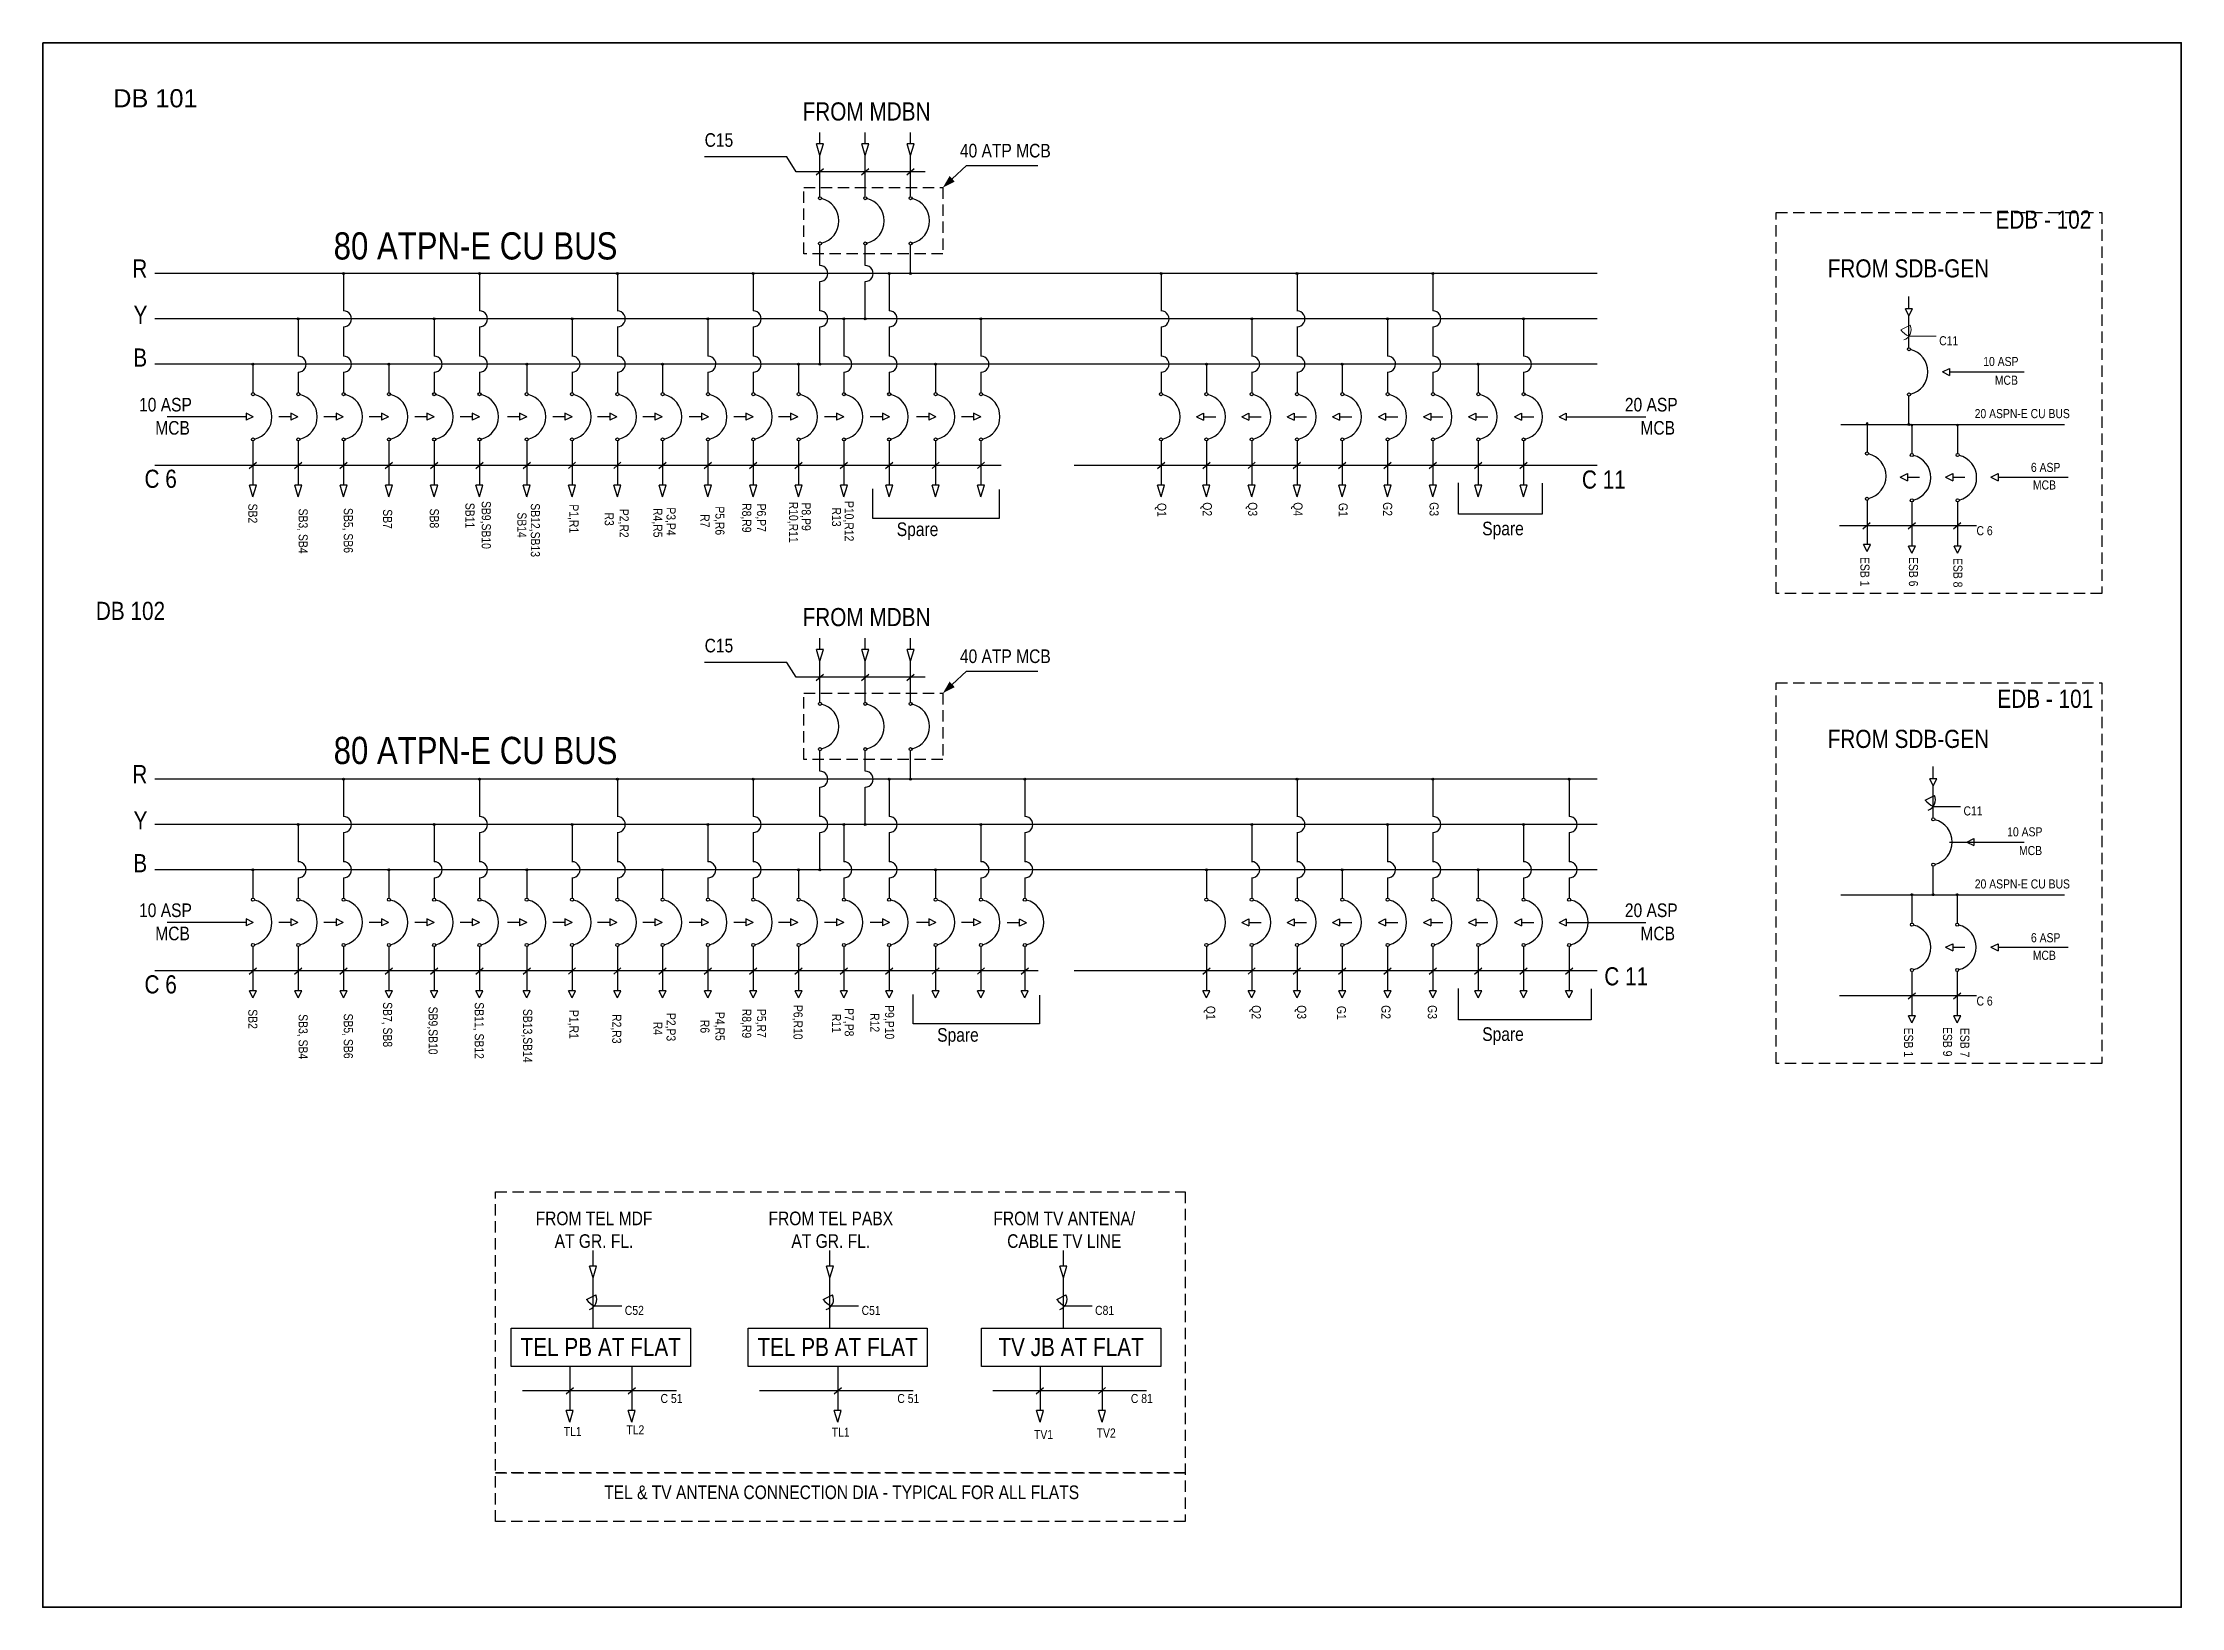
# Model space of a CAD drawing. Header units: inches. Extents: x 4603 to 5075, y 1470 to 1815.
import ezdxf

# ---------------------------------------------------------------- set-up
doc = ezdxf.new("R2010")
doc.units = ezdxf.units.IN
doc.header["$MEASUREMENT"] = 0
doc.linetypes.add('DASHED', pattern=[0.75, 0.5, -0.25])
for name, color, linetype, lineweight in [('DOOR', 2, 'Continuous', 15), ('ETEXT', 111, 'Continuous', 5), ('S. Wall', 101, 'Continuous', 25), ('WALL', 3, 'Continuous', 35)]:
    doc.layers.add(name, color=color, linetype=linetype, lineweight=lineweight)
doc.styles.add('ARIAL', font='arial.ttf')
doc.styles.add('arial narrow', font='ARIALN.TTF')

msp = doc.modelspace()

# ---------------------------------------------------------------- texts
at = {"layer": 'S. Wall', "color": 0}
for s, height, style, p in [('DB 101', 4, 'ARIAL', (4618.65, 1800.51)), ('FROM MDBN', 4, 'arial narrow', (4770.8, 1797.6)), ('C15', 3, 'arial narrow', (4749.19, 1791.8)), ('40 ATP MCB', 3, 'arial narrow', (4805.52, 1789.45)), ('80 ATPN-E CU BUS', 6, 'arial narrow', (4667.31, 1766.93)), ('R', 4, 'arial narrow', (4622.87, 1762.94)), ('Y', 4, 'arial narrow', (4623.15, 1752.72)), ('B', 4, 'arial narrow', (4623.09, 1743.29)), ('C11', 2, 'arial narrow', (5021.65, 1748)), ('10 ASP', 3, 'arial narrow', (4624.37, 1733.39)), ('20 ASP', 3, 'arial narrow', (4952.28, 1733.39)), ('MCB', 3, 'arial narrow', (4627.94, 1728.28)), ('MCB', 3, 'arial narrow', (4955.71, 1728.28)), ('C 6', 4, 'arial narrow', (4625.57, 1716.54)), ('C 11', 4, 'arial narrow', (4942.8, 1716.37)), ('Spare', 3, 'arial narrow', (4791.59, 1705.9)), ('Spare', 3, 'arial narrow', (4920.8, 1706.07)), ('DB 102', 4, 'arial narrow', (4614.83, 1687.39)), ('FROM MDBN', 4, 'arial narrow', (4770.8, 1686.02)), ('C15', 3, 'arial narrow', (4749.19, 1680.23)), ('40 ATP MCB', 3, 'arial narrow', (4805.52, 1677.88)), ('EDB - 101', 4, 'arial narrow', (5034.5, 1667.99)), ('80 ATPN-E CU BUS', 6, 'arial narrow', (4667.31, 1655.59)), ('FROM SDB-GEN', 4, 'arial narrow', (4997.04, 1659.14)), ('R', 4, 'arial narrow', (4622.87, 1651.36)), ('Y', 4, 'arial narrow', (4623.15, 1641.15)), ('C11', 2, 'arial narrow', (5027.02, 1644.25)), ('10 ASP', 2, 'arial narrow', (5036.66, 1639.63)), ('B', 4, 'arial narrow', (4623.09, 1631.71)), ('MCB', 2, 'arial narrow', (5039.27, 1635.5)), ('20 ASPN-E CU BUS', 2, 'arial narrow', (5029.5, 1628.13)), ('10 ASP', 3, 'arial narrow', (4624.37, 1621.82)), ('20 ASP', 3, 'arial narrow', (4952.28, 1621.82)), ('MCB', 3, 'arial narrow', (4627.94, 1616.7)), ('MCB', 3, 'arial narrow', (4955.71, 1616.7)), ('C 11', 4, 'arial narrow', (4947.74, 1606.75)), ('C 6', 4, 'arial narrow', (4625.57, 1604.97)), ('C 6', 2, 'arial narrow', (5029.89, 1602.29)), ('Spare', 3, 'arial narrow', (4800.51, 1594.32)), ('Spare', 3, 'arial narrow', (4920.8, 1594.49)), ('C52', 2, 'arial narrow', (4731.57, 1534.02)), ('C51', 2, 'arial narrow', (4783.83, 1534.02)), ('C81', 2, 'arial narrow', (4835.36, 1534.02)), ('C 51', 2, 'arial narrow', (4739.46, 1514.58)), ('C 51', 2, 'arial narrow', (4791.72, 1514.58)), ('C 81', 2, 'arial narrow', (4843.25, 1514.58)), ('TL1', 2, 'arial narrow', (4718.09, 1507.31)), ('TL2', 2, 'arial narrow', (4731.92, 1507.66)), ('TL1', 2, 'arial narrow', (4777.24, 1507.13)), ('TV1', 2, 'arial narrow', (4821.88, 1506.62)), ('TV2', 2, 'arial narrow', (4835.71, 1506.97))]:
    msp.add_text(s, height=height, dxfattribs=dict(at, style=style)).set_placement(p)
at = {"layer": 'S. Wall', "color": 0, "style": 'arial narrow'}
for s, rotation, p in [('SB9,SB10', 270, (4699.99, 1713.63)), ('R10,R11', 270, (4767.81, 1713.47)), ('P10,R12', 270, (4780.09, 1713.64)), ('Q2', 270, (4859.13, 1713.35)), ('Q3', 270, (4869.14, 1713.36)), ('Q4', 270, (4879.14, 1713.36)), ('G2', 270, (4898.92, 1713.37)), ('G3', 270, (4909.18, 1713.37)), (' SB2', 270, (4648.47, 1713.69)), ('SB3, SB4', 270, (4659.58, 1711.96)), ('SB5, SB6', 270, (4669.55, 1712.09)), (' SB7', 270, (4678.22, 1712.45)), ('SB8 ', 270, (4688.53, 1711.96)), ('SB11', 270, (4696.4, 1713.23)), ('SB14', 270, (4707.87, 1711.12)), ('SB12,SB13', 270, (4710.83, 1713.12)), ('P1,R1', 270, (4719.36, 1712.9)), ('R3', 270, (4727.14, 1711.1)), ('P2,R2', 270, (4730.42, 1711.91)), ('R4,R5', 270, (4737.88, 1712.08)), ('P3,P4', 270, (4740.78, 1712.24)), ('R7', 270, (4748.26, 1710.72)), ('P5,R6', 270, (4751.56, 1712.46)), ('R8,R9', 270, (4757.47, 1713.16)), ('P6,P7', 270, (4760.73, 1713.06)), ('P8,P9', 270, (4770.61, 1713.31)), ('R13', 270, (4777.29, 1712.2)), ('Q1', 270, (4849.08, 1713.2)), ('G1', 270, (4889.11, 1713.21)), ('6 ASP', 360, (5041.9, 1616.26)), ('MCB', 360, (5042.31, 1612.38)), (' SB2', 270, (4648.47, 1602.11)), ('SB3, SB4', 270, (4659.58, 1600.39)), ('SB5, SB6', 270, (4669.55, 1600.52)), (' SB7, SB8', 270, (4678.22, 1603.69)), ('SB9,SB10', 270, (4688.26, 1602.05)), ('SB11, SB12', 270, (4698.45, 1603.01)), ('SB13,SB14', 270, (4709.13, 1601.55)), ('P1,R1', 270, (4719.36, 1601.32)), ('R2,R3', 270, (4728.79, 1600.4)), ('P2,P3', 270, (4740.78, 1600.67)), ('P4,R5', 270, (4751.57, 1600.89)), ('R8,R9', 270, (4757.47, 1601.59)), ('P5,R7', 270, (4760.74, 1601.55)), ('P6,R10', 270, (4768.81, 1602.43)), ('R11', 270, (4777.29, 1600.47)), ('P7,P8', 270, (4780.09, 1601.73)), ('R12', 270, (4785.76, 1600.62)), ('P9,P10', 270, (4789.01, 1602.37)), ('Q1', 270, (4859.88, 1602.21)), ('Q2', 270, (4869.93, 1602.36)), ('Q3', 270, (4879.94, 1602.37)), ('G1', 270, (4888.73, 1602.22)), ('G2', 270, (4898.55, 1602.37)), ('G3', 270, (4908.8, 1602.38)), ('R4', 270, (4737.88, 1598.72)), ('R6', 270, (4748.25, 1599.14)), ('ESB 1', 270, (5013.89, 1597.41)), ('ESB 9', 270, (5022.49, 1597.56)), ('ESB 7', 270, (5026.3, 1597.35))]:
    msp.add_text(s, height=2, rotation=rotation, dxfattribs=at).set_placement(p)
at = {"layer": 'S. Wall', "color": 0, "attachment_point": 2, "style": 'arial narrow'}
for s, insert, char_height in [(' {\\H0.6667x;EDB - 102}', (5043.69, 1777.74), 6), ('FROM SDB-GEN', (5014.86, 1766.96), 4), ('10 ASP', (5035.26, 1745.42), 2), ('MCB', (5036.48, 1741.29), 2), ('20 ASPN-E CU BUS', (5039.98, 1733.92), 2), ('6 ASP', (5045.14, 1722.05), 2), ('MCB', (5044.88, 1718.17), 2), ('C 6', (5031.67, 1708.08), 2), ('FROM TEL MDF\\PAT GR. FL.', (4724.77, 1556.82), 3), ('FROM TEL PABX\\PAT GR. FL.', (4777.03, 1556.82), 3), ('FROM TV ANTENA/\\PCABLE TV LINE', (4828.56, 1556.82), 3), ('TEL PB AT FLAT', (4726.26, 1528.95), 4), ('TEL PB AT FLAT', (4778.53, 1528.95), 4), ('TV JB AT FLAT', (4830.06, 1528.95), 4), ('TEL & TV ANTENA CONNECTION DIA - TYPICAL FOR ALL FLATS', (4779.42, 1496.38), 3)]:
    msp.add_mtext(s, dxfattribs=dict(at, insert=insert, char_height=char_height))
at = {"layer": 'S. Wall', "color": 0, "char_height": 2, "attachment_point": 2, "rotation": 270, "style": 'arial narrow'}
for s, insert in [('ESB 1', (5006.26, 1698.03)), ('ESB 6', (5016.97, 1698.03)), ('ESB 8', (5026.77, 1697.81))]:
    msp.add_mtext(s, dxfattribs=dict(at, insert=insert))

# ---------------------------------------------------------------- blocks, each defined once
blk = doc.blocks.new('b')
at = {"layer": 'DOOR'}
blk.add_hatch(color=256, dxfattribs=at).paths.add_polyline_path([(-8777.37, -2400.87, 1), (-8777.8, -2400.87, 1)])
at = {"layer": 'Defpoints'}
for p, q in [((-8777.37, -2400.87), (-8771.31, -2400.87)), ((-8760.63, -2400.87), (-8750.86, -2400.87)), ((-8749.31, -2400.87), (-8750.86, -2400.09)), ((-8750.86, -2400.09), (-8750.86, -2401.64)), ((-8749.31, -2400.87), (-8750.86, -2401.64))]:
    blk.add_line(p, q, dxfattribs=at)
for centre in [(-8770.97, -2400.87), (-8760.97, -2400.87)]:
    blk.add_circle(centre, 0.341, dxfattribs=at)
blk.add_arc((-8765.97, -2401.74), 5.07, 13.7136, 166.2864, dxfattribs=at)
at = {"layer": 'DOOR'}
blk.add_circle((-8777.59, -2400.87), 0.211, dxfattribs=at)

# ---------------------------------------------------------------- hatches: boundary and pattern name
at = {"layer": 'S. Wall'}
for points in [[(4669.71, 1763.84, 1), (4669.28, 1763.84, 1)], [(4699.71, 1763.84, 1), (4699.28, 1763.84, 1)], [(4730.13, 1763.84, 1), (4729.71, 1763.84, 1)], [(4760.13, 1763.84, 1), (4759.71, 1763.84, 1)], [(4790.13, 1763.84, 1), (4789.71, 1763.84, 1)], [(4850.13, 1763.84, 1), (4849.71, 1763.84, 1)], [(4880.13, 1763.84, 1), (4879.71, 1763.84, 1)], [(4910.13, 1763.84, 1), (4909.71, 1763.84, 1)], [(4659.71, 1753.84, 1), (4659.28, 1753.84, 1)], [(4689.71, 1753.84, 1), (4689.28, 1753.84, 1)], [(4720.13, 1753.84, 1), (4719.71, 1753.84, 1)], [(4750.13, 1753.84, 1), (4749.71, 1753.84, 1)], [(4780.13, 1753.84, 1), (4779.71, 1753.84, 1)], [(4810.38, 1753.84, 1), (4809.96, 1753.84, 1)], [(4870.13, 1753.84, 1), (4869.71, 1753.84, 1)], [(4900.13, 1753.84, 1), (4899.71, 1753.84, 1)], [(4930.13, 1753.84, 1), (4929.71, 1753.84, 1)], [(4649.71, 1743.84, 1), (4649.28, 1743.84, 1)], [(4679.71, 1743.84, 1), (4679.28, 1743.84, 1)], [(4710.13, 1743.84, 1), (4709.71, 1743.84, 1)], [(4740.13, 1743.84, 1), (4739.71, 1743.84, 1)], [(4770.13, 1743.84, 1), (4769.71, 1743.84, 1)], [(4800.38, 1743.84, 1), (4799.96, 1743.84, 1)], [(4860.13, 1743.84, 1), (4859.71, 1743.84, 1)], [(4890.13, 1743.84, 1), (4889.71, 1743.84, 1)], [(4920.13, 1743.84, 1), (4919.71, 1743.84, 1)], [(5014.97, 1730.72, 1), (5014.97, 1730.3, 1)], [(4669.71, 1652.26, 1), (4669.28, 1652.26, 1)], [(4699.71, 1652.26, 1), (4699.28, 1652.26, 1)], [(4730.13, 1652.26, 1), (4729.71, 1652.26, 1)], [(4760.13, 1652.26, 1), (4759.71, 1652.26, 1)], [(4790.13, 1652.26, 1), (4789.71, 1652.26, 1)], [(4820.06, 1652.26, 1), (4819.64, 1652.26, 1)], [(4880.13, 1652.26, 1), (4879.71, 1652.26, 1)], [(4910.13, 1652.26, 1), (4909.71, 1652.26, 1)], [(4939.98, 1652.05, 1), (4939.98, 1652.48, 1)], [(4659.71, 1642.26, 1), (4659.28, 1642.26, 1)], [(4689.71, 1642.26, 1), (4689.28, 1642.26, 1)], [(4720.13, 1642.26, 1), (4719.71, 1642.26, 1)], [(4750.13, 1642.26, 1), (4749.71, 1642.26, 1)], [(4780.13, 1642.26, 1), (4779.71, 1642.26, 1)], [(4810.38, 1642.26, 1), (4809.96, 1642.26, 1)], [(4870.13, 1642.26, 1), (4869.71, 1642.26, 1)], [(4900.13, 1642.26, 1), (4899.71, 1642.26, 1)], [(4930.13, 1642.26, 1), (4929.71, 1642.26, 1)], [(4649.71, 1632.26, 1), (4649.28, 1632.26, 1)], [(4679.71, 1632.26, 1), (4679.28, 1632.26, 1)], [(4710.13, 1632.26, 1), (4709.71, 1632.26, 1)], [(4740.13, 1632.26, 1), (4739.71, 1632.26, 1)], [(4770.13, 1632.26, 1), (4769.71, 1632.26, 1)], [(4800.38, 1632.26, 1), (4799.96, 1632.26, 1)], [(4860.13, 1632.26, 1), (4859.71, 1632.26, 1)], [(4890.13, 1632.26, 1), (4889.71, 1632.26, 1)], [(4920.13, 1632.26, 1), (4919.71, 1632.26, 1)], [(5015.84, 1626.76, 1), (5015.42, 1626.76, 1)], [(5020.34, 1626.97, 1), (5020.34, 1626.55, 1)], [(5025.84, 1626.76, 1), (5025.42, 1626.76, 1)]]:
    msp.add_hatch(color=0, dxfattribs=at).paths.add_polyline_path(points)
h = msp.add_hatch(color=0, dxfattribs=at)
edge = h.paths.add_edge_path()
edge.add_ellipse((4794.63, 1763.84), major_axis=(0.149, 0.149), ratio=1, start_angle=-135, end_angle=45, ccw=False)
edge.add_ellipse((4794.63, 1763.84), major_axis=(0.149, 0.149), ratio=1, start_angle=45, end_angle=225, ccw=False)
h = msp.add_hatch(color=0, dxfattribs=at)
edge = h.paths.add_edge_path()
edge.add_ellipse((4784.63, 1753.84), major_axis=(0.149, 0.149), ratio=1, start_angle=-135, end_angle=45, ccw=False)
edge.add_ellipse((4784.63, 1753.84), major_axis=(0.149, 0.149), ratio=1, start_angle=45, end_angle=225, ccw=False)
h = msp.add_hatch(color=0, dxfattribs=at)
edge = h.paths.add_edge_path()
edge.add_ellipse((4774.63, 1743.84), major_axis=(0.149, 0.149), ratio=1, start_angle=-135, end_angle=45, ccw=False)
edge.add_ellipse((4774.63, 1743.84), major_axis=(0.149, 0.149), ratio=1, start_angle=45, end_angle=225, ccw=False)
h = msp.add_hatch(color=0, dxfattribs=at)
edge = h.paths.add_edge_path()
edge.add_ellipse((4794.63, 1652.26), major_axis=(0.149, 0.149), ratio=1, start_angle=-135, end_angle=45, ccw=False)
edge.add_ellipse((4794.63, 1652.26), major_axis=(0.149, 0.149), ratio=1, start_angle=45, end_angle=225, ccw=False)
h = msp.add_hatch(color=0, dxfattribs=at)
edge = h.paths.add_edge_path()
edge.add_ellipse((4784.63, 1642.26), major_axis=(0.149, 0.149), ratio=1, start_angle=-135, end_angle=45, ccw=False)
edge.add_ellipse((4784.63, 1642.26), major_axis=(0.149, 0.149), ratio=1, start_angle=45, end_angle=225, ccw=False)
h = msp.add_hatch(color=0, dxfattribs=at)
edge = h.paths.add_edge_path()
edge.add_ellipse((4774.63, 1632.26), major_axis=(0.149, 0.149), ratio=1, start_angle=-135, end_angle=45, ccw=False)
edge.add_ellipse((4774.63, 1632.26), major_axis=(0.149, 0.149), ratio=1, start_angle=45, end_angle=225, ccw=False)

# ---------------------------------------------------------------- linework, layer by layer
at = {"layer": 'ETEXT', "color": 0}
for p, q in [((5013.18, 1751.39), (5015.22, 1752.42)), ((5014.97, 1749.98), (5021, 1749.98))]:
    msp.add_line(p, q, dxfattribs=at)
for centre, radius, start, end in [((5017.72, 1755.33), 6.02, 220.8922, 242.8025), ((5013.1, 1751.4), 2.35, 288.7224, 25.5787)]:
    msp.add_arc(centre, radius, start, end, dxfattribs=at)
at = {"layer": 'S. Wall', "color": 0}
for p, q in [((4774.63, 1792.45), (4774.63, 1794.93)), ((4784.63, 1792.45), (4784.63, 1794.93)), ((4794.63, 1792.45), (4794.63, 1794.93)), ((4774.63, 1789.9), (4773.85, 1792.45)), ((4775.4, 1792.45), (4773.85, 1792.45)), ((4774.63, 1789.9), (4775.4, 1792.45)), ((4774.63, 1780.8), (4774.63, 1789.9)), ((4784.63, 1789.9), (4783.85, 1792.45)), ((4785.4, 1792.45), (4783.85, 1792.45)), ((4784.63, 1789.9), (4785.4, 1792.45)), ((4784.63, 1780.8), (4784.63, 1789.9)), ((4794.63, 1789.9), (4793.85, 1792.45)), ((4795.4, 1792.45), (4793.85, 1792.45)), ((4794.63, 1789.9), (4795.4, 1792.45)), ((4794.63, 1780.8), (4794.63, 1789.9)), ((4774.63, 1765.6), (4774.63, 1770.11)), ((4784.63, 1765.6), (4784.63, 1770.11)), ((4794.63, 1764.05), (4794.63, 1770.11)), ((4946.2, 1763.84), (4627.88, 1763.84)), ((4669.5, 1763.63), (4669.5, 1755.61)), ((4699.5, 1763.63), (4699.5, 1755.61)), ((4729.92, 1763.63), (4729.92, 1755.61)), ((4759.92, 1763.63), (4759.92, 1755.61)), ((4774.63, 1755.61), (4774.63, 1762.07)), ((4784.63, 1754.05), (4784.63, 1762.07)), ((4789.92, 1763.63), (4789.92, 1755.61)), ((4849.92, 1763.63), (4849.92, 1755.61)), ((4879.92, 1763.63), (4879.92, 1755.61)), ((4909.92, 1763.63), (4909.92, 1755.61)), ((5014.97, 1754.51), (5014.2, 1756.07)), ((5015.75, 1756.07), (5014.2, 1756.07)), ((5014.97, 1756.07), (5014.97, 1758.77)), ((5014.97, 1754.51), (5015.75, 1756.07)), ((4946.2, 1753.84), (4627.88, 1753.84)), ((4659.5, 1753.63), (4659.5, 1745.61)), ((4669.5, 1752.07), (4669.5, 1745.61)), ((4689.5, 1753.63), (4689.5, 1745.61)), ((4699.5, 1752.07), (4699.5, 1745.61)), ((4719.92, 1753.63), (4719.92, 1745.61)), ((4729.92, 1752.07), (4729.92, 1745.61)), ((4749.92, 1753.63), (4749.92, 1745.61)), ((4759.92, 1752.07), (4759.92, 1745.61)), ((4774.63, 1744.05), (4774.63, 1752.07)), ((4779.92, 1753.63), (4779.92, 1745.61)), ((4789.92, 1752.07), (4789.92, 1745.61)), ((4810.17, 1753.63), (4810.17, 1745.61)), ((4849.92, 1752.07), (4849.92, 1745.61)), ((4869.92, 1753.63), (4869.92, 1745.61)), ((4879.92, 1752.07), (4879.92, 1745.61)), ((4899.92, 1753.63), (4899.92, 1745.61)), ((4909.92, 1752.07), (4909.92, 1745.61)), ((4929.92, 1753.63), (4929.92, 1745.61)), ((5014.97, 1747.47), (5014.97, 1754.51)), ((4946.2, 1743.84), (4627.88, 1743.84)), ((4649.5, 1743.63), (4649.5, 1737.56)), ((4659.5, 1742.08), (4659.5, 1737.56)), ((4669.5, 1742.08), (4669.5, 1737.56)), ((4679.5, 1743.63), (4679.5, 1737.56)), ((4689.5, 1742.08), (4689.5, 1737.56)), ((4699.5, 1742.08), (4699.5, 1737.56)), ((4709.92, 1743.63), (4709.92, 1737.56)), ((4719.92, 1742.08), (4719.92, 1737.56)), ((4729.92, 1742.08), (4729.92, 1737.56)), ((4739.92, 1743.63), (4739.92, 1737.56)), ((4749.92, 1742.08), (4749.92, 1737.56)), ((4759.92, 1742.08), (4759.92, 1737.56)), ((4769.92, 1743.63), (4769.92, 1737.56)), ((4779.92, 1742.08), (4779.92, 1737.56)), ((4789.92, 1742.08), (4789.92, 1737.56)), ((4800.17, 1743.63), (4800.17, 1737.56)), ((4810.17, 1742.08), (4810.17, 1737.56)), ((4849.92, 1742.08), (4849.92, 1737.56)), ((4859.92, 1743.63), (4859.92, 1737.56)), ((4869.92, 1742.08), (4869.92, 1737.56)), ((4879.92, 1742.08), (4879.92, 1737.56)), ((4889.92, 1743.63), (4889.92, 1737.56)), ((4899.92, 1742.08), (4899.92, 1737.56)), ((4909.92, 1742.08), (4909.92, 1737.56)), ((4919.92, 1743.63), (4919.92, 1737.56)), ((4929.92, 1742.08), (4929.92, 1737.56)), ((5022.36, 1742.13), (5023.92, 1742.9)), ((5022.36, 1742.13), (5023.92, 1741.35)), ((5023.92, 1742.9), (5023.92, 1741.35)), ((5023.92, 1742.13), (5040.43, 1742.13)), ((4648.01, 1732.22), (4630.56, 1732.22)), ((4649.57, 1732.22), (4648.01, 1733)), ((4648.01, 1733), (4648.01, 1731.45)), ((4649.57, 1732.22), (4648.01, 1731.45)), ((4657.88, 1732.22), (4655.18, 1732.22)), ((4659.44, 1732.22), (4657.88, 1733)), ((4657.88, 1733), (4657.88, 1731.45)), ((4659.44, 1732.22), (4657.88, 1731.45)), ((4667.84, 1732.22), (4665.14, 1732.22)), ((4669.4, 1732.22), (4667.84, 1733)), ((4667.84, 1733), (4667.84, 1731.45)), ((4669.4, 1732.22), (4667.84, 1731.45)), ((4677.84, 1732.22), (4675.14, 1732.22)), ((4679.39, 1732.22), (4677.84, 1733)), ((4677.84, 1733), (4677.84, 1731.45)), ((4679.39, 1732.22), (4677.84, 1731.45)), ((4687.91, 1732.22), (4685.22, 1732.22)), ((4689.47, 1732.22), (4687.91, 1733)), ((4687.91, 1733), (4687.91, 1731.45)), ((4689.47, 1732.22), (4687.91, 1731.45)), ((4697.91, 1732.22), (4695.21, 1732.22)), ((4699.47, 1732.22), (4697.91, 1733)), ((4697.91, 1733), (4697.91, 1731.45)), ((4699.47, 1732.22), (4697.91, 1731.45)), ((4708.36, 1732.22), (4705.66, 1732.22)), ((4709.92, 1732.22), (4708.36, 1733)), ((4708.36, 1733), (4708.36, 1731.45)), ((4709.92, 1732.22), (4708.36, 1731.45)), ((4718.36, 1732.22), (4715.66, 1732.22)), ((4719.92, 1732.22), (4718.36, 1733)), ((4718.36, 1733), (4718.36, 1731.45)), ((4719.92, 1732.22), (4718.36, 1731.45)), ((4728.27, 1732.22), (4725.57, 1732.22)), ((4729.83, 1732.22), (4728.27, 1733)), ((4728.27, 1733), (4728.27, 1731.45)), ((4729.83, 1732.22), (4728.27, 1731.45)), ((4738.22, 1732.22), (4735.52, 1732.22)), ((4739.78, 1732.22), (4738.22, 1733)), ((4738.22, 1733), (4738.22, 1731.45)), ((4739.78, 1732.22), (4738.22, 1731.45)), ((4748.5, 1732.22), (4745.8, 1732.22)), ((4750.05, 1732.22), (4748.5, 1733)), ((4748.5, 1733), (4748.5, 1731.45)), ((4750.05, 1732.22), (4748.5, 1731.45)), ((4758.31, 1732.22), (4755.61, 1732.22)), ((4759.87, 1732.22), (4758.31, 1733)), ((4758.31, 1733), (4758.31, 1731.45)), ((4759.87, 1732.22), (4758.31, 1731.45)), ((4768.17, 1732.22), (4765.47, 1732.22)), ((4769.73, 1732.22), (4768.17, 1733)), ((4768.17, 1733), (4768.17, 1731.45)), ((4769.73, 1732.22), (4768.17, 1731.45)), ((4778.32, 1732.22), (4775.62, 1732.22)), ((4779.87, 1732.22), (4778.32, 1733)), ((4778.32, 1733), (4778.32, 1731.45)), ((4779.87, 1732.22), (4778.32, 1731.45)), ((4788.45, 1732.22), (4785.75, 1732.22)), ((4790, 1732.22), (4788.45, 1733)), ((4788.45, 1733), (4788.45, 1731.45)), ((4790, 1732.22), (4788.45, 1731.45)), ((4798.63, 1732.22), (4795.93, 1732.22)), ((4800.19, 1732.22), (4798.63, 1733)), ((4798.63, 1733), (4798.63, 1731.45)), ((4800.19, 1732.22), (4798.63, 1731.45)), ((4808.56, 1732.22), (4805.86, 1732.22)), ((4810.12, 1732.22), (4808.56, 1733)), ((4808.56, 1733), (4808.56, 1731.45)), ((4810.12, 1732.22), (4808.56, 1731.45)), ((4857.75, 1732.22), (4859.31, 1733)), ((4857.75, 1732.22), (4859.31, 1731.45)), ((4859.31, 1733), (4859.31, 1731.45)), ((4859.31, 1732.22), (4862, 1732.22)), ((4867.76, 1732.22), (4869.32, 1733)), ((4867.76, 1732.22), (4869.32, 1731.45)), ((4869.32, 1733), (4869.32, 1731.45)), ((4869.32, 1732.22), (4872.02, 1732.22)), ((4877.78, 1732.22), (4879.33, 1733)), ((4877.78, 1732.22), (4879.33, 1731.45)), ((4879.33, 1733), (4879.33, 1731.45)), ((4879.33, 1732.22), (4882.03, 1732.22)), ((4887.75, 1732.22), (4889.31, 1733)), ((4887.75, 1732.22), (4889.31, 1731.45)), ((4889.31, 1733), (4889.31, 1731.45)), ((4889.31, 1732.22), (4892.01, 1732.22)), ((4897.89, 1732.22), (4899.45, 1733)), ((4897.89, 1732.22), (4899.45, 1731.45)), ((4899.45, 1733), (4899.45, 1731.45)), ((4899.45, 1732.22), (4902.15, 1732.22)), ((4907.87, 1732.22), (4909.43, 1733)), ((4907.87, 1732.22), (4909.43, 1731.45)), ((4909.43, 1733), (4909.43, 1731.45)), ((4909.43, 1732.22), (4912.13, 1732.22)), ((4917.8, 1732.22), (4919.36, 1733)), ((4917.8, 1732.22), (4919.36, 1731.45)), ((4919.36, 1733), (4919.36, 1731.45)), ((4919.36, 1732.22), (4922.06, 1732.22)), ((4927.91, 1732.22), (4929.47, 1733)), ((4927.91, 1732.22), (4929.47, 1731.45)), ((4929.47, 1733), (4929.47, 1731.45)), ((4929.47, 1732.22), (4932.17, 1732.22)), ((4937.76, 1732.22), (4939.31, 1733)), ((4937.76, 1732.22), (4939.31, 1731.45)), ((4939.31, 1733), (4939.31, 1731.45)), ((4939.31, 1732.22), (4956.89, 1732.22)), ((5014.97, 1730.72), (5014.97, 1736.79)), ((4999.93, 1730.51), (5049.29, 1730.51)), ((4649.5, 1726.88), (4649.5, 1717.12)), ((4659.5, 1726.88), (4659.5, 1717.12)), ((4669.5, 1726.88), (4669.5, 1717.12)), ((4679.5, 1726.88), (4679.5, 1717.12)), ((4689.5, 1726.88), (4689.5, 1717.12)), ((4699.5, 1726.88), (4699.5, 1717.12)), ((4709.92, 1726.88), (4709.92, 1717.12)), ((4719.92, 1726.88), (4719.92, 1717.12)), ((4729.92, 1726.88), (4729.92, 1717.12)), ((4739.92, 1726.88), (4739.92, 1717.12)), ((4749.92, 1726.88), (4749.92, 1717.12)), ((4759.92, 1726.88), (4759.92, 1717.12)), ((4769.92, 1726.88), (4769.92, 1717.12)), ((4779.92, 1726.88), (4779.92, 1717.12)), ((4789.92, 1726.88), (4789.92, 1717.12)), ((4800.17, 1726.88), (4800.17, 1717.12)), ((4810.17, 1726.88), (4810.17, 1717.12)), ((4849.92, 1726.88), (4849.92, 1717.12)), ((4859.92, 1726.88), (4859.92, 1717.12)), ((4869.92, 1726.88), (4869.92, 1717.12)), ((4879.92, 1726.88), (4879.92, 1717.12)), ((4889.92, 1726.88), (4889.92, 1717.12)), ((4899.92, 1726.88), (4899.92, 1717.12)), ((4909.92, 1726.88), (4909.92, 1717.12)), ((4919.92, 1726.88), (4919.92, 1717.12)), ((4929.92, 1726.88), (4929.92, 1717.12)), ((4814.66, 1721.5), (4627.88, 1721.5)), ((4946.2, 1721.5), (4830.71, 1721.5)), ((5013.07, 1718.89), (5014.63, 1719.67)), ((5013.07, 1718.89), (5014.63, 1718.12)), ((5014.63, 1719.67), (5014.63, 1718.12)), ((5014.63, 1718.89), (5017.32, 1718.89)), ((5023.07, 1718.89), (5024.63, 1719.67)), ((5023.07, 1718.89), (5024.63, 1718.12)), ((5024.63, 1719.67), (5024.63, 1718.12)), ((5024.63, 1718.89), (5027.32, 1718.89)), ((5033.07, 1718.89), (5034.63, 1719.67)), ((5033.07, 1718.89), (5034.63, 1718.12)), ((5034.63, 1719.67), (5034.63, 1718.12)), ((5034.63, 1718.89), (5037.32, 1718.89)), ((5037.32, 1718.89), (5050.12, 1718.89)), ((4649.5, 1714.56), (4648.72, 1717.12)), ((4650.27, 1717.12), (4648.72, 1717.12)), ((4649.5, 1714.56), (4650.27, 1717.12)), ((4659.5, 1714.56), (4658.72, 1717.12)), ((4660.27, 1717.12), (4658.72, 1717.12)), ((4659.5, 1714.56), (4660.27, 1717.12)), ((4669.5, 1714.56), (4668.72, 1717.12)), ((4670.27, 1717.12), (4668.72, 1717.12)), ((4669.5, 1714.56), (4670.27, 1717.12)), ((4679.5, 1714.56), (4678.72, 1717.12)), ((4680.27, 1717.12), (4678.72, 1717.12)), ((4679.5, 1714.56), (4680.27, 1717.12)), ((4689.5, 1714.56), (4688.72, 1717.12)), ((4690.27, 1717.12), (4688.72, 1717.12)), ((4689.5, 1714.56), (4690.27, 1717.12)), ((4699.5, 1714.56), (4698.72, 1717.12)), ((4700.27, 1717.12), (4698.72, 1717.12)), ((4699.5, 1714.56), (4700.27, 1717.12)), ((4709.92, 1714.56), (4709.14, 1717.12)), ((4710.69, 1717.12), (4709.14, 1717.12)), ((4709.92, 1714.56), (4710.69, 1717.12)), ((4719.92, 1714.56), (4719.14, 1717.12)), ((4720.69, 1717.12), (4719.14, 1717.12)), ((4719.92, 1714.56), (4720.69, 1717.12)), ((4729.92, 1714.56), (4729.14, 1717.12)), ((4730.69, 1717.12), (4729.14, 1717.12)), ((4729.92, 1714.56), (4730.69, 1717.12)), ((4739.92, 1714.56), (4739.14, 1717.12)), ((4740.69, 1717.12), (4739.14, 1717.12)), ((4739.92, 1714.56), (4740.69, 1717.12)), ((4749.92, 1714.56), (4749.14, 1717.12)), ((4750.69, 1717.12), (4749.14, 1717.12)), ((4749.92, 1714.56), (4750.69, 1717.12)), ((4759.92, 1714.56), (4759.14, 1717.12)), ((4760.69, 1717.12), (4759.14, 1717.12)), ((4759.92, 1714.56), (4760.69, 1717.12)), ((4769.92, 1714.56), (4769.14, 1717.12)), ((4770.69, 1717.12), (4769.14, 1717.12)), ((4769.92, 1714.56), (4770.69, 1717.12)), ((4779.92, 1714.56), (4779.14, 1717.12)), ((4780.69, 1717.12), (4779.14, 1717.12)), ((4779.92, 1714.56), (4780.69, 1717.12)), ((4786.3, 1709.8), (4786.3, 1716.29)), ((4789.92, 1714.56), (4789.14, 1717.12)), ((4790.69, 1717.12), (4789.14, 1717.12)), ((4789.92, 1714.56), (4790.69, 1717.12)), ((4800.17, 1714.56), (4799.4, 1717.12)), ((4800.94, 1717.12), (4799.4, 1717.12)), ((4800.17, 1714.56), (4800.94, 1717.12)), ((4810.17, 1714.56), (4809.4, 1717.12)), ((4810.94, 1717.12), (4809.4, 1717.12)), ((4810.17, 1714.56), (4810.94, 1717.12)), ((4814.19, 1716.17), (4814.19, 1709.8)), ((4849.92, 1714.56), (4849.14, 1717.12)), ((4850.69, 1717.12), (4849.14, 1717.12)), ((4849.92, 1714.56), (4850.69, 1717.12)), ((4859.92, 1714.56), (4859.14, 1717.12)), ((4860.69, 1717.12), (4859.14, 1717.12)), ((4859.92, 1714.56), (4860.69, 1717.12)), ((4869.92, 1714.56), (4869.14, 1717.12)), ((4870.69, 1717.12), (4869.14, 1717.12)), ((4869.92, 1714.56), (4870.69, 1717.12)), ((4879.92, 1714.56), (4879.14, 1717.12)), ((4880.69, 1717.12), (4879.14, 1717.12)), ((4879.92, 1714.56), (4880.69, 1717.12)), ((4889.92, 1714.56), (4889.14, 1717.12)), ((4890.69, 1717.12), (4889.14, 1717.12)), ((4889.92, 1714.56), (4890.69, 1717.12)), ((4899.92, 1714.56), (4899.14, 1717.12)), ((4900.69, 1717.12), (4899.14, 1717.12)), ((4899.92, 1714.56), (4900.69, 1717.12)), ((4909.92, 1714.56), (4909.14, 1717.12)), ((4910.69, 1717.12), (4909.14, 1717.12)), ((4909.92, 1714.56), (4910.69, 1717.12)), ((4915.53, 1710.71), (4915.53, 1717.61)), ((4919.92, 1714.56), (4919.14, 1717.12)), ((4920.69, 1717.12), (4919.14, 1717.12)), ((4919.92, 1714.56), (4920.69, 1717.12)), ((4929.92, 1714.56), (4929.14, 1717.12)), ((4930.69, 1717.12), (4929.14, 1717.12)), ((4929.92, 1714.56), (4930.69, 1717.12)), ((4934.05, 1717.54), (4934.05, 1710.71)), ((4814.19, 1709.8), (4786.3, 1709.8)), ((4934.05, 1710.71), (4915.53, 1710.71)), ((5029.92, 1708.18), (4999.64, 1708.18)), ((4774.63, 1678.32), (4773.85, 1680.88)), ((4775.4, 1680.88), (4773.85, 1680.88)), ((4774.63, 1680.88), (4774.63, 1683.36)), ((4774.63, 1678.32), (4775.4, 1680.88)), ((4784.63, 1678.32), (4783.85, 1680.88)), ((4785.4, 1680.88), (4783.85, 1680.88)), ((4784.63, 1680.88), (4784.63, 1683.36)), ((4784.63, 1678.32), (4785.4, 1680.88)), ((4794.63, 1678.32), (4793.85, 1680.88)), ((4795.4, 1680.88), (4793.85, 1680.88)), ((4794.63, 1680.88), (4794.63, 1683.36)), ((4794.63, 1678.32), (4795.4, 1680.88)), ((4774.63, 1669.22), (4774.63, 1678.32)), ((4784.63, 1669.22), (4784.63, 1678.32)), ((4794.63, 1669.22), (4794.63, 1678.32)), ((4774.63, 1654.03), (4774.63, 1658.54)), ((4784.63, 1654.03), (4784.63, 1658.54)), ((4794.63, 1652.48), (4794.63, 1658.54)), ((4946.2, 1652.26), (4627.88, 1652.26)), ((4669.5, 1652.05), (4669.5, 1644.04)), ((4699.5, 1652.05), (4699.5, 1644.04)), ((4729.92, 1652.05), (4729.92, 1644.04)), ((4759.92, 1652.05), (4759.92, 1644.04)), ((4789.92, 1652.05), (4789.92, 1644.04)), ((4819.85, 1652.05), (4819.85, 1644.04)), ((4879.92, 1652.05), (4879.92, 1644.04)), ((4909.92, 1652.05), (4909.92, 1644.04)), ((4939.98, 1652.05), (4939.98, 1644.04)), ((5020.34, 1650.76), (5019.56, 1652.32)), ((5021.11, 1652.32), (5019.56, 1652.32)), ((5020.34, 1652.32), (5020.34, 1655.02)), ((5020.34, 1650.76), (5021.11, 1652.32)), ((4774.63, 1644.04), (4774.63, 1650.49)), ((4784.63, 1642.48), (4784.63, 1650.49)), ((5018.54, 1647.64), (5020.59, 1648.66)), ((5020.34, 1643.71), (5020.34, 1650.76)), ((5020.34, 1646.23), (5026.36, 1646.23)), ((4946.2, 1642.26), (4627.88, 1642.26)), ((4659.5, 1642.05), (4659.5, 1634.04)), ((4669.5, 1640.49), (4669.5, 1634.04)), ((4689.5, 1642.05), (4689.5, 1634.04)), ((4699.5, 1640.49), (4699.5, 1634.04)), ((4719.92, 1642.05), (4719.92, 1634.04)), ((4729.92, 1640.49), (4729.92, 1634.04)), ((4749.92, 1642.05), (4749.92, 1634.04)), ((4759.92, 1640.49), (4759.92, 1634.04)), ((4774.63, 1632.48), (4774.63, 1640.49)), ((4779.92, 1642.05), (4779.92, 1634.04)), ((4789.92, 1640.49), (4789.92, 1634.04)), ((4810.17, 1642.05), (4810.17, 1634.04)), ((4819.85, 1640.49), (4819.85, 1634.04)), ((4869.92, 1642.05), (4869.92, 1634.04)), ((4879.92, 1640.49), (4879.92, 1634.04)), ((4899.92, 1642.05), (4899.92, 1634.04)), ((4909.92, 1640.49), (4909.92, 1634.04)), ((4929.92, 1642.05), (4929.92, 1634.04)), ((4939.98, 1640.49), (4939.98, 1634.04)), ((5023.92, 1638.37), (5040.43, 1638.37)), ((5027.72, 1638.37), (5029.28, 1639.15)), ((5027.72, 1638.37), (5029.28, 1637.6)), ((5029.28, 1639.15), (5029.28, 1637.6)), ((5020.34, 1626.97), (5020.34, 1633.03)), ((4946.2, 1632.26), (4627.88, 1632.26)), ((4649.5, 1632.05), (4649.5, 1625.99)), ((4659.5, 1630.5), (4659.5, 1625.99)), ((4669.5, 1630.5), (4669.5, 1625.99)), ((4679.5, 1632.05), (4679.5, 1625.99)), ((4689.5, 1630.5), (4689.5, 1625.99)), ((4699.5, 1630.5), (4699.5, 1625.99)), ((4709.92, 1632.05), (4709.92, 1625.99)), ((4719.92, 1630.5), (4719.92, 1625.99)), ((4729.92, 1630.5), (4729.92, 1625.99)), ((4739.92, 1632.05), (4739.92, 1625.99)), ((4749.92, 1630.5), (4749.92, 1625.99)), ((4759.92, 1630.5), (4759.92, 1625.99)), ((4769.92, 1632.05), (4769.92, 1625.99)), ((4779.92, 1630.5), (4779.92, 1625.99)), ((4789.92, 1630.5), (4789.92, 1625.99)), ((4800.17, 1632.05), (4800.17, 1625.99)), ((4810.17, 1630.5), (4810.17, 1625.99)), ((4819.85, 1630.5), (4819.85, 1625.99)), ((4859.92, 1632.05), (4859.92, 1625.99)), ((4869.92, 1630.5), (4869.92, 1625.99)), ((4879.92, 1630.5), (4879.92, 1625.99)), ((4889.92, 1632.05), (4889.92, 1625.99)), ((4899.92, 1630.5), (4899.92, 1625.99)), ((4909.92, 1630.5), (4909.92, 1625.99)), ((4919.92, 1632.05), (4919.92, 1625.99)), ((4929.92, 1630.5), (4929.92, 1625.99)), ((4939.98, 1630.5), (4939.98, 1625.99)), ((4999.93, 1626.76), (5049.29, 1626.76)), ((5015.63, 1626.55), (5015.63, 1620.48)), ((5025.63, 1626.55), (5025.63, 1620.48)), ((4648.01, 1620.65), (4630.56, 1620.65)), ((4649.57, 1620.65), (4648.01, 1621.42)), ((4648.01, 1621.42), (4648.01, 1619.88)), ((4649.57, 1620.65), (4648.01, 1619.88)), ((4657.88, 1620.65), (4655.18, 1620.65)), ((4659.44, 1620.65), (4657.88, 1621.42)), ((4657.88, 1621.42), (4657.88, 1619.88)), ((4659.44, 1620.65), (4657.88, 1619.88)), ((4667.84, 1620.65), (4665.14, 1620.65)), ((4669.4, 1620.65), (4667.84, 1621.42)), ((4667.84, 1621.42), (4667.84, 1619.88)), ((4669.4, 1620.65), (4667.84, 1619.88)), ((4677.84, 1620.65), (4675.14, 1620.65)), ((4679.39, 1620.65), (4677.84, 1621.42)), ((4677.84, 1621.42), (4677.84, 1619.88)), ((4679.39, 1620.65), (4677.84, 1619.88)), ((4687.91, 1620.65), (4685.22, 1620.65)), ((4689.47, 1620.65), (4687.91, 1621.42)), ((4687.91, 1621.42), (4687.91, 1619.88)), ((4689.47, 1620.65), (4687.91, 1619.88)), ((4697.91, 1620.65), (4695.21, 1620.65)), ((4699.47, 1620.65), (4697.91, 1621.42)), ((4697.91, 1621.42), (4697.91, 1619.88)), ((4699.47, 1620.65), (4697.91, 1619.88)), ((4708.36, 1620.65), (4705.66, 1620.65)), ((4709.92, 1620.65), (4708.36, 1621.42)), ((4708.36, 1621.42), (4708.36, 1619.88)), ((4709.92, 1620.65), (4708.36, 1619.88)), ((4718.36, 1620.65), (4715.66, 1620.65)), ((4719.92, 1620.65), (4718.36, 1621.42)), ((4718.36, 1621.42), (4718.36, 1619.88)), ((4719.92, 1620.65), (4718.36, 1619.88)), ((4728.27, 1620.65), (4725.57, 1620.65)), ((4729.83, 1620.65), (4728.27, 1621.42)), ((4728.27, 1621.42), (4728.27, 1619.88)), ((4729.83, 1620.65), (4728.27, 1619.88)), ((4738.22, 1620.65), (4735.52, 1620.65)), ((4739.78, 1620.65), (4738.22, 1621.42)), ((4738.22, 1621.42), (4738.22, 1619.88)), ((4739.78, 1620.65), (4738.22, 1619.88)), ((4748.5, 1620.65), (4745.8, 1620.65)), ((4750.05, 1620.65), (4748.5, 1621.42)), ((4748.5, 1621.42), (4748.5, 1619.88)), ((4750.05, 1620.65), (4748.5, 1619.88)), ((4758.31, 1620.65), (4755.61, 1620.65)), ((4759.87, 1620.65), (4758.31, 1621.42)), ((4758.31, 1621.42), (4758.31, 1619.88)), ((4759.87, 1620.65), (4758.31, 1619.88)), ((4768.17, 1620.65), (4765.47, 1620.65)), ((4769.73, 1620.65), (4768.17, 1621.42)), ((4768.17, 1621.42), (4768.17, 1619.88)), ((4769.73, 1620.65), (4768.17, 1619.88)), ((4778.32, 1620.65), (4775.62, 1620.65)), ((4779.87, 1620.65), (4778.32, 1621.42)), ((4778.32, 1621.42), (4778.32, 1619.88)), ((4779.87, 1620.65), (4778.32, 1619.88)), ((4788.45, 1620.65), (4785.75, 1620.65)), ((4788.45, 1620.65), (4785.75, 1620.65)), ((4790, 1620.65), (4788.45, 1621.42)), ((4788.45, 1621.42), (4788.45, 1619.88)), ((4790, 1620.65), (4788.45, 1619.88)), ((4798.63, 1620.65), (4795.93, 1620.65)), ((4800.19, 1620.65), (4798.63, 1621.42)), ((4798.63, 1621.42), (4798.63, 1619.88)), ((4800.19, 1620.65), (4798.63, 1619.88)), ((4808.56, 1620.65), (4805.86, 1620.65)), ((4810.12, 1620.65), (4808.56, 1621.42)), ((4808.56, 1621.42), (4808.56, 1619.88)), ((4810.12, 1620.65), (4808.56, 1619.88)), ((4818.67, 1620.58), (4815.98, 1620.58)), ((4820.23, 1620.58), (4818.67, 1621.36)), ((4818.67, 1619.81), (4818.67, 1621.36)), ((4820.23, 1620.58), (4818.67, 1619.81)), ((4867.76, 1620.65), (4869.32, 1621.42)), ((4867.76, 1620.65), (4869.32, 1619.88)), ((4869.32, 1621.42), (4869.32, 1619.88)), ((4869.32, 1620.65), (4872.02, 1620.65)), ((4877.78, 1620.65), (4879.33, 1621.42)), ((4877.78, 1620.65), (4879.33, 1619.88)), ((4879.33, 1621.42), (4879.33, 1619.88)), ((4879.33, 1620.65), (4882.03, 1620.65)), ((4887.75, 1620.65), (4889.31, 1621.42)), ((4887.75, 1620.65), (4889.31, 1619.88)), ((4889.31, 1621.42), (4889.31, 1619.88)), ((4889.31, 1620.65), (4892.01, 1620.65)), ((4897.89, 1620.65), (4899.45, 1621.42)), ((4897.89, 1620.65), (4899.45, 1619.88)), ((4899.45, 1621.42), (4899.45, 1619.88)), ((4899.45, 1620.65), (4902.15, 1620.65)), ((4907.87, 1620.65), (4909.43, 1621.42)), ((4907.87, 1620.65), (4909.43, 1619.88)), ((4909.43, 1621.42), (4909.43, 1619.88)), ((4909.43, 1620.65), (4912.13, 1620.65)), ((4917.8, 1620.65), (4919.36, 1621.42)), ((4917.8, 1620.65), (4919.36, 1619.88)), ((4919.36, 1621.42), (4919.36, 1619.88)), ((4919.36, 1620.65), (4922.06, 1620.65)), ((4927.91, 1620.65), (4929.47, 1621.42)), ((4927.91, 1620.65), (4929.47, 1619.88)), ((4929.47, 1621.42), (4929.47, 1619.88)), ((4929.47, 1620.65), (4932.17, 1620.65)), ((4937.76, 1620.65), (4939.31, 1621.42)), ((4937.76, 1620.65), (4939.31, 1619.88)), ((4939.31, 1621.42), (4939.31, 1619.88)), ((4939.31, 1620.65), (4956.89, 1620.65)), ((4649.5, 1615.31), (4649.5, 1605.54)), ((4659.5, 1615.31), (4659.5, 1605.54)), ((4669.5, 1615.31), (4669.5, 1605.54)), ((4679.5, 1615.31), (4679.5, 1605.54)), ((4689.5, 1615.31), (4689.5, 1605.54)), ((4699.5, 1615.31), (4699.5, 1605.54)), ((4709.92, 1615.31), (4709.92, 1605.54)), ((4719.92, 1615.31), (4719.92, 1605.54)), ((4729.92, 1615.31), (4729.92, 1605.54)), ((4739.92, 1615.31), (4739.92, 1605.54)), ((4749.92, 1615.31), (4749.92, 1605.54)), ((4759.92, 1615.31), (4759.92, 1605.54)), ((4769.92, 1615.31), (4769.92, 1605.54)), ((4779.92, 1615.31), (4779.92, 1605.54)), ((4789.92, 1615.31), (4789.92, 1605.54)), ((4800.17, 1615.31), (4800.17, 1605.54)), ((4810.17, 1615.31), (4810.17, 1605.54)), ((4819.85, 1615.31), (4819.85, 1605.54)), ((4859.92, 1615.31), (4859.92, 1605.54)), ((4869.92, 1615.31), (4869.92, 1605.54)), ((4879.92, 1615.31), (4879.92, 1605.54)), ((4889.92, 1615.31), (4889.92, 1605.54)), ((4899.92, 1615.31), (4899.92, 1605.54)), ((4909.92, 1615.31), (4909.92, 1605.54)), ((4919.92, 1615.31), (4919.92, 1605.54)), ((4929.92, 1615.31), (4929.92, 1605.54)), ((4939.98, 1615.31), (4939.98, 1605.54)), ((5023.07, 1615.14), (5024.63, 1615.92)), ((5023.07, 1615.14), (5024.63, 1614.37)), ((5024.63, 1615.92), (5024.63, 1614.37)), ((5024.63, 1615.14), (5027.32, 1615.14)), ((5033.07, 1615.14), (5034.63, 1615.92)), ((5033.07, 1615.14), (5034.63, 1614.37)), ((5034.63, 1615.92), (5034.63, 1614.37)), ((5034.63, 1615.14), (5037.32, 1615.14)), ((5037.32, 1615.14), (5050.12, 1615.14)), ((4822.83, 1609.93), (4627.88, 1609.93)), ((4946.2, 1609.93), (4830.71, 1609.93)), ((5015.63, 1609.8), (5015.63, 1600.04)), ((5025.63, 1609.8), (5025.63, 1600.04)), ((4649.5, 1603.98), (4648.72, 1605.54)), ((4650.27, 1605.54), (4648.72, 1605.54)), ((4649.5, 1603.98), (4650.27, 1605.54)), ((4659.5, 1603.98), (4658.72, 1605.54)), ((4660.27, 1605.54), (4658.72, 1605.54)), ((4659.5, 1603.98), (4660.27, 1605.54)), ((4669.5, 1603.98), (4668.72, 1605.54)), ((4670.27, 1605.54), (4668.72, 1605.54)), ((4669.5, 1603.98), (4670.27, 1605.54)), ((4679.5, 1603.98), (4678.72, 1605.54)), ((4680.27, 1605.54), (4678.72, 1605.54)), ((4679.5, 1603.98), (4680.27, 1605.54)), ((4689.5, 1603.98), (4688.72, 1605.54)), ((4690.27, 1605.54), (4688.72, 1605.54)), ((4689.5, 1603.98), (4690.27, 1605.54)), ((4699.5, 1603.98), (4698.72, 1605.54)), ((4700.27, 1605.54), (4698.72, 1605.54)), ((4699.5, 1603.98), (4700.27, 1605.54)), ((4709.92, 1603.98), (4709.14, 1605.54)), ((4710.69, 1605.54), (4709.14, 1605.54)), ((4709.92, 1603.98), (4710.69, 1605.54)), ((4719.92, 1603.98), (4719.14, 1605.54)), ((4720.69, 1605.54), (4719.14, 1605.54)), ((4719.92, 1603.98), (4720.69, 1605.54)), ((4729.92, 1603.98), (4729.14, 1605.54)), ((4730.69, 1605.54), (4729.14, 1605.54)), ((4729.92, 1603.98), (4730.69, 1605.54)), ((4739.92, 1603.98), (4739.14, 1605.54)), ((4740.69, 1605.54), (4739.14, 1605.54)), ((4739.92, 1603.98), (4740.69, 1605.54)), ((4749.92, 1603.98), (4749.14, 1605.54)), ((4750.69, 1605.54), (4749.14, 1605.54)), ((4749.92, 1603.98), (4750.69, 1605.54)), ((4759.92, 1603.98), (4759.14, 1605.54)), ((4760.69, 1605.54), (4759.14, 1605.54)), ((4759.92, 1603.98), (4760.69, 1605.54)), ((4769.92, 1603.98), (4769.14, 1605.54)), ((4770.69, 1605.54), (4769.14, 1605.54)), ((4769.92, 1603.98), (4770.69, 1605.54)), ((4779.92, 1603.98), (4779.14, 1605.54)), ((4780.69, 1605.54), (4779.14, 1605.54)), ((4779.92, 1603.98), (4780.69, 1605.54)), ((4789.92, 1603.98), (4789.14, 1605.54)), ((4790.69, 1605.54), (4789.14, 1605.54)), ((4789.92, 1603.98), (4790.69, 1605.54)), ((4795.22, 1598.23), (4795.22, 1604.71)), ((4800.17, 1603.98), (4799.4, 1605.54)), ((4800.94, 1605.54), (4799.4, 1605.54)), ((4800.17, 1603.98), (4800.94, 1605.54)), ((4810.17, 1603.98), (4809.4, 1605.54)), ((4810.94, 1605.54), (4809.4, 1605.54)), ((4810.17, 1603.98), (4810.94, 1605.54)), ((4819.85, 1603.98), (4819.08, 1605.54)), ((4820.62, 1605.54), (4819.08, 1605.54)), ((4819.85, 1603.98), (4820.62, 1605.54)), ((4859.92, 1603.98), (4859.14, 1605.54)), ((4860.69, 1605.54), (4859.14, 1605.54)), ((4859.92, 1603.98), (4860.69, 1605.54)), ((4869.92, 1603.98), (4869.14, 1605.54)), ((4870.69, 1605.54), (4869.14, 1605.54)), ((4869.92, 1603.98), (4870.69, 1605.54)), ((4879.92, 1603.98), (4879.14, 1605.54)), ((4880.69, 1605.54), (4879.14, 1605.54)), ((4879.92, 1603.98), (4880.69, 1605.54)), ((4889.92, 1603.98), (4889.14, 1605.54)), ((4890.69, 1605.54), (4889.14, 1605.54)), ((4889.92, 1603.98), (4890.69, 1605.54)), ((4899.92, 1603.98), (4899.14, 1605.54)), ((4900.69, 1605.54), (4899.14, 1605.54)), ((4899.92, 1603.98), (4900.69, 1605.54)), ((4909.92, 1603.98), (4909.14, 1605.54)), ((4910.69, 1605.54), (4909.14, 1605.54)), ((4909.92, 1603.98), (4910.69, 1605.54)), ((4915.53, 1599.13), (4915.53, 1606.03)), ((4919.92, 1603.98), (4919.14, 1605.54)), ((4920.69, 1605.54), (4919.14, 1605.54)), ((4919.92, 1603.98), (4920.69, 1605.54)), ((4929.92, 1603.98), (4929.14, 1605.54)), ((4930.69, 1605.54), (4929.14, 1605.54)), ((4929.92, 1603.98), (4930.69, 1605.54)), ((4939.98, 1603.98), (4939.21, 1605.54)), ((4940.75, 1605.54), (4939.21, 1605.54)), ((4939.98, 1603.98), (4940.75, 1605.54)), ((4944.81, 1605.97), (4944.81, 1599.13)), ((4823.12, 1604.59), (4823.12, 1598.23)), ((5029.92, 1604.42), (4999.64, 1604.42)), ((5015.63, 1598.48), (5014.85, 1600.04)), ((5016.4, 1600.04), (5014.85, 1600.04)), ((5015.63, 1598.48), (5016.4, 1600.04)), ((5025.63, 1598.48), (5024.85, 1600.04)), ((5026.4, 1600.04), (5024.85, 1600.04)), ((5025.63, 1598.48), (5026.4, 1600.04)), ((4823.12, 1598.23), (4795.22, 1598.23)), ((4944.81, 1599.13), (4915.53, 1599.13)), ((4724.58, 1544.78), (4724.58, 1548.25)), ((4776.84, 1544.78), (4776.84, 1548.25)), ((4828.37, 1544.78), (4828.37, 1548.25)), ((4724.58, 1542.23), (4723.8, 1544.78)), ((4725.35, 1544.78), (4723.8, 1544.78)), ((4724.58, 1542.23), (4725.35, 1544.78)), ((4776.84, 1542.23), (4776.07, 1544.78)), ((4777.61, 1544.78), (4776.07, 1544.78)), ((4776.84, 1542.23), (4777.61, 1544.78)), ((4828.37, 1542.23), (4827.59, 1544.78)), ((4829.14, 1544.78), (4827.59, 1544.78)), ((4828.37, 1542.23), (4829.14, 1544.78)), ((4724.58, 1531.11), (4724.58, 1542.23)), ((4776.84, 1531.11), (4776.84, 1542.23)), ((4828.37, 1531.11), (4828.37, 1542.23)), ((4723.09, 1537.41), (4725.14, 1538.43)), ((4724.89, 1536), (4730.91, 1536)), ((4775.36, 1537.41), (4777.4, 1538.43)), ((4777.15, 1536), (4783.18, 1536)), ((4826.89, 1537.41), (4828.93, 1538.43)), ((4828.68, 1536), (4834.71, 1536)), ((4719.41, 1522.67), (4719.41, 1512.91)), ((4733.1, 1522.67), (4733.1, 1512.91)), ((4778.56, 1522.67), (4778.56, 1512.91)), ((4823.2, 1522.67), (4823.2, 1512.91)), ((4836.89, 1522.67), (4836.89, 1512.91)), ((4742.94, 1517.3), (4709.01, 1517.3)), ((4795.2, 1517.3), (4761.27, 1517.3)), ((4846.73, 1517.3), (4812.8, 1517.3)), ((4719.41, 1510.35), (4718.63, 1512.91)), ((4720.18, 1512.91), (4718.63, 1512.91)), ((4719.41, 1510.35), (4720.18, 1512.91)), ((4733.1, 1510.35), (4732.33, 1512.91)), ((4733.87, 1512.91), (4732.33, 1512.91)), ((4733.1, 1510.35), (4733.87, 1512.91)), ((4778.56, 1510.35), (4777.78, 1512.91)), ((4779.33, 1512.91), (4777.78, 1512.91)), ((4778.56, 1510.35), (4779.33, 1512.91)), ((4823.2, 1510.35), (4822.42, 1512.91)), ((4823.97, 1512.91), (4822.42, 1512.91)), ((4823.2, 1510.35), (4823.97, 1512.91)), ((4836.89, 1510.35), (4836.12, 1512.91)), ((4837.66, 1512.91), (4836.12, 1512.91)), ((4836.89, 1510.35), (4837.66, 1512.91))]:
    msp.add_line(p, q, dxfattribs=at)
at = {"layer": 'S. Wall', "color": 0, "ltscale": 5}
for p, q in [((4767.34, 1789.58), (4749.18, 1789.58)), ((4769.38, 1786.31), (4767.34, 1789.58)), ((4797.89, 1786.31), (4769.38, 1786.31)), ((4773.82, 1785.62), (4775.43, 1786.99)), ((4783.82, 1785.62), (4785.43, 1786.99)), ((4793.82, 1785.62), (4795.43, 1786.99)), ((4803.81, 1784.75), (4807, 1787.65)), ((4807, 1787.65), (4822.72, 1787.65)), ((4648.69, 1720.81), (4650.3, 1722.19)), ((4658.69, 1720.81), (4660.3, 1722.19)), ((4668.69, 1720.81), (4670.3, 1722.19)), ((4678.69, 1720.81), (4680.3, 1722.19)), ((4688.69, 1720.81), (4690.3, 1722.19)), ((4698.69, 1720.81), (4700.3, 1722.19)), ((4709.11, 1720.81), (4710.72, 1722.19)), ((4719.11, 1720.81), (4720.72, 1722.19)), ((4729.11, 1720.81), (4730.72, 1722.19)), ((4739.11, 1720.81), (4740.72, 1722.19)), ((4749.11, 1720.81), (4750.72, 1722.19)), ((4759.11, 1720.81), (4760.72, 1722.19)), ((4769.11, 1720.81), (4770.72, 1722.19)), ((4779.11, 1720.81), (4780.72, 1722.19)), ((4789.11, 1720.81), (4790.72, 1722.19)), ((4799.37, 1720.81), (4800.97, 1722.19)), ((4809.37, 1720.81), (4810.97, 1722.19)), ((4849.11, 1720.81), (4850.72, 1722.19)), ((4859.11, 1720.81), (4860.72, 1722.19)), ((4869.11, 1720.81), (4870.72, 1722.19)), ((4879.11, 1720.81), (4880.72, 1722.19)), ((4889.11, 1720.81), (4890.72, 1722.19)), ((4899.11, 1720.81), (4900.72, 1722.19)), ((4909.11, 1720.81), (4910.72, 1722.19)), ((4919.11, 1720.81), (4920.72, 1722.19)), ((4929.11, 1720.81), (4930.72, 1722.19)), ((5004.82, 1707.49), (5006.43, 1708.86)), ((5014.82, 1707.49), (5016.43, 1708.86)), ((5024.82, 1707.49), (5026.43, 1708.86)), ((4767.34, 1678.01), (4749.18, 1678.01)), ((4769.38, 1674.73), (4767.34, 1678.01)), ((4803.81, 1673.17), (4807, 1676.07)), ((4807, 1676.07), (4822.72, 1676.07)), ((4797.89, 1674.73), (4769.38, 1674.73)), ((4773.82, 1674.04), (4775.43, 1675.42)), ((4783.82, 1674.04), (4785.43, 1675.42)), ((4793.82, 1674.04), (4795.43, 1675.42)), ((4648.69, 1609.24), (4650.3, 1610.61)), ((4658.69, 1609.24), (4660.3, 1610.61)), ((4668.69, 1609.24), (4670.3, 1610.61)), ((4678.69, 1609.24), (4680.3, 1610.61)), ((4688.69, 1609.24), (4690.3, 1610.61)), ((4698.69, 1609.24), (4700.3, 1610.61)), ((4709.11, 1609.24), (4710.72, 1610.61)), ((4719.11, 1609.24), (4720.72, 1610.61)), ((4729.11, 1609.24), (4730.72, 1610.61)), ((4739.11, 1609.24), (4740.72, 1610.61)), ((4749.11, 1609.24), (4750.72, 1610.61)), ((4759.11, 1609.24), (4760.72, 1610.61)), ((4769.11, 1609.24), (4770.72, 1610.61)), ((4779.11, 1609.24), (4780.72, 1610.61)), ((4789.11, 1609.24), (4790.72, 1610.61)), ((4799.37, 1609.24), (4800.97, 1610.61)), ((4809.37, 1609.24), (4810.97, 1610.61)), ((4819.05, 1609.24), (4820.65, 1610.61)), ((4859.11, 1609.24), (4860.72, 1610.61)), ((4869.11, 1609.24), (4870.72, 1610.61)), ((4879.11, 1609.24), (4880.72, 1610.61)), ((4889.11, 1609.24), (4890.72, 1610.61)), ((4899.11, 1609.24), (4900.72, 1610.61)), ((4909.11, 1609.24), (4910.72, 1610.61)), ((4919.11, 1609.24), (4920.72, 1610.61)), ((4929.11, 1609.24), (4930.72, 1610.61)), ((4939.18, 1609.24), (4940.78, 1610.61)), ((5014.82, 1603.74), (5016.43, 1605.11)), ((5024.82, 1603.74), (5026.43, 1605.11)), ((4718.6, 1516.61), (4720.21, 1517.98)), ((4732.3, 1516.61), (4733.9, 1517.98)), ((4777.75, 1516.61), (4779.36, 1517.98)), ((4822.39, 1516.61), (4824, 1517.98)), ((4836.09, 1516.61), (4837.69, 1517.98))]:
    msp.add_line(p, q, dxfattribs=at)
at = {"layer": 'S. Wall', "color": 0, "linetype": 'DASHED', "ltscale": 5}
for p, q in [((4771.1, 1768.16), (4771.1, 1782.83)), ((4771.1, 1782.83), (4801.76, 1782.83)), ((4801.76, 1782.83), (4801.76, 1768.16)), ((4801.76, 1768.16), (4771.1, 1768.16)), ((4771.1, 1656.59), (4771.1, 1671.25)), ((4771.1, 1671.25), (4801.76, 1671.25)), ((4801.76, 1671.25), (4801.76, 1656.59)), ((4985.68, 1589.48), (4985.68, 1673.51)), ((4985.68, 1673.51), (5057.58, 1673.51)), ((5057.58, 1673.51), (5057.58, 1589.48)), ((4801.76, 1656.59), (4771.1, 1656.59)), ((5057.58, 1589.48), (4985.68, 1589.48))]:
    msp.add_line(p, q, dxfattribs=at)
for points in [[(5057.58, 1777.27), (5057.58, 1693.23), (4985.68, 1693.23), (4985.68, 1777.27)], [(4703, 1561.2), (4855.23, 1561.2), (4855.23, 1488.47), (4703, 1488.47)], [(4703, 1499.18), (4855.23, 1499.18), (4855.23, 1499.18), (4703, 1499.18)]]:
    msp.add_lwpolyline(points, close=True, dxfattribs=at)
at = {"layer": 'S. Wall', "color": 0}
for points in [[(4746.07, 1531.11), (4746.07, 1522.67), (4706.52, 1522.67), (4706.52, 1531.11)], [(4798.33, 1531.11), (4798.33, 1522.67), (4758.78, 1522.67), (4758.78, 1531.11)], [(4849.86, 1531.11), (4849.86, 1522.67), (4810.31, 1522.67), (4810.31, 1531.11)]]:
    msp.add_lwpolyline(points, close=True, dxfattribs=at)
for centre, radius in [((4774.63, 1780.45), 0.341), ((4784.63, 1780.45), 0.341), ((4794.63, 1780.45), 0.341), ((4774.63, 1770.45), 0.341), ((4784.63, 1770.45), 0.341), ((4794.63, 1770.45), 0.341), ((4669.5, 1763.84), 0.211), ((4699.5, 1763.84), 0.211), ((4729.92, 1763.84), 0.211), ((4759.92, 1763.84), 0.211), ((4789.92, 1763.84), 0.211), ((4794.63, 1763.84), 0.211), ((4849.92, 1763.84), 0.211), ((4879.92, 1763.84), 0.211), ((4909.92, 1763.84), 0.211), ((4659.5, 1753.84), 0.211), ((4689.5, 1753.84), 0.211), ((4719.92, 1753.84), 0.211), ((4749.92, 1753.84), 0.211), ((4779.92, 1753.84), 0.211), ((4784.63, 1753.84), 0.211), ((4810.17, 1753.84), 0.211), ((4869.92, 1753.84), 0.211), ((4899.92, 1753.84), 0.211), ((4929.92, 1753.84), 0.211), ((5014.97, 1747.13), 0.341), ((4649.5, 1743.84), 0.211), ((4679.5, 1743.84), 0.211), ((4709.92, 1743.84), 0.211), ((4739.92, 1743.84), 0.211), ((4769.92, 1743.84), 0.211), ((4774.63, 1743.84), 0.211), ((4800.17, 1743.84), 0.211), ((4859.92, 1743.84), 0.211), ((4889.92, 1743.84), 0.211), ((4919.92, 1743.84), 0.211), ((4649.5, 1737.22), 0.341), ((4659.5, 1737.22), 0.341), ((4669.5, 1737.22), 0.341), ((4679.5, 1737.22), 0.341), ((4689.5, 1737.22), 0.341), ((4699.5, 1737.22), 0.341), ((4709.92, 1737.22), 0.341), ((4719.92, 1737.22), 0.341), ((4729.92, 1737.22), 0.341), ((4739.92, 1737.22), 0.341), ((4749.92, 1737.22), 0.341), ((4759.92, 1737.22), 0.341), ((4769.92, 1737.22), 0.341), ((4779.92, 1737.22), 0.341), ((4789.92, 1737.22), 0.341), ((4800.17, 1737.22), 0.341), ((4810.17, 1737.22), 0.341), ((4849.92, 1737.22), 0.341), ((4859.92, 1737.22), 0.341), ((4869.92, 1737.22), 0.341), ((4879.92, 1737.22), 0.341), ((4889.92, 1737.22), 0.341), ((4899.92, 1737.22), 0.341), ((4909.92, 1737.22), 0.341), ((4919.92, 1737.22), 0.341), ((4929.92, 1737.22), 0.341), ((5014.97, 1737.13), 0.341), ((4649.5, 1727.22), 0.341), ((4659.5, 1727.22), 0.341), ((4669.5, 1727.22), 0.341), ((4679.5, 1727.22), 0.341), ((4689.5, 1727.22), 0.341), ((4699.5, 1727.22), 0.341), ((4709.92, 1727.22), 0.341), ((4719.92, 1727.22), 0.341), ((4729.92, 1727.22), 0.341), ((4739.92, 1727.22), 0.341), ((4749.92, 1727.22), 0.341), ((4759.92, 1727.22), 0.341), ((4769.92, 1727.22), 0.341), ((4779.92, 1727.22), 0.341), ((4789.92, 1727.22), 0.341), ((4800.17, 1727.22), 0.341), ((4810.17, 1727.22), 0.341), ((4849.92, 1727.22), 0.341), ((4859.92, 1727.22), 0.341), ((4869.92, 1727.22), 0.341), ((4879.92, 1727.22), 0.341), ((4889.92, 1727.22), 0.341), ((4899.92, 1727.22), 0.341), ((4909.92, 1727.22), 0.341), ((4919.92, 1727.22), 0.341), ((4929.92, 1727.22), 0.341), ((5014.97, 1730.51), 0.211), ((4774.63, 1668.88), 0.341), ((4784.63, 1668.88), 0.341), ((4794.63, 1668.88), 0.341), ((4774.63, 1658.88), 0.341), ((4784.63, 1658.88), 0.341), ((4794.63, 1658.88), 0.341), ((4669.5, 1652.26), 0.211), ((4699.5, 1652.26), 0.211), ((4729.92, 1652.26), 0.211), ((4759.92, 1652.26), 0.211), ((4789.92, 1652.26), 0.211), ((4794.63, 1652.26), 0.211), ((4819.85, 1652.26), 0.211), ((4879.92, 1652.26), 0.211), ((4909.92, 1652.26), 0.211), ((4939.98, 1652.26), 0.211), ((4659.5, 1642.26), 0.211), ((4689.5, 1642.26), 0.211), ((4719.92, 1642.26), 0.211), ((4749.92, 1642.26), 0.211), ((4779.92, 1642.26), 0.211), ((4784.63, 1642.26), 0.211), ((4810.17, 1642.26), 0.211), ((4869.92, 1642.26), 0.211), ((4899.92, 1642.26), 0.211), ((4929.92, 1642.26), 0.211), ((5020.34, 1643.37), 0.341), ((5020.34, 1633.37), 0.341), ((4649.5, 1632.26), 0.211), ((4679.5, 1632.26), 0.211), ((4709.92, 1632.26), 0.211), ((4739.92, 1632.26), 0.211), ((4769.92, 1632.26), 0.211), ((4774.63, 1632.26), 0.211), ((4800.17, 1632.26), 0.211), ((4859.92, 1632.26), 0.211), ((4889.92, 1632.26), 0.211), ((4919.92, 1632.26), 0.211), ((4649.5, 1625.65), 0.341), ((4659.5, 1625.65), 0.341), ((4669.5, 1625.65), 0.341), ((4679.5, 1625.65), 0.341), ((4689.5, 1625.65), 0.341), ((4699.5, 1625.65), 0.341), ((4709.92, 1625.65), 0.341), ((4719.92, 1625.65), 0.341), ((4729.92, 1625.65), 0.341), ((4739.92, 1625.65), 0.341), ((4749.92, 1625.65), 0.341), ((4759.92, 1625.65), 0.341), ((4769.92, 1625.65), 0.341), ((4779.92, 1625.65), 0.341), ((4789.92, 1625.65), 0.341), ((4800.17, 1625.65), 0.341), ((4810.17, 1625.65), 0.341), ((4819.85, 1625.65), 0.341), ((4859.92, 1625.65), 0.341), ((4869.92, 1625.65), 0.341), ((4879.92, 1625.65), 0.341), ((4889.92, 1625.65), 0.341), ((4899.92, 1625.65), 0.341), ((4909.92, 1625.65), 0.341), ((4919.92, 1625.65), 0.341), ((4929.92, 1625.65), 0.341), ((4939.98, 1625.65), 0.341), ((5015.63, 1626.76), 0.211), ((5020.34, 1626.76), 0.211), ((5025.63, 1626.76), 0.211), ((5015.63, 1620.14), 0.341), ((5025.63, 1620.14), 0.341), ((4649.5, 1615.65), 0.341), ((4659.5, 1615.65), 0.341), ((4669.5, 1615.65), 0.341), ((4679.5, 1615.65), 0.341), ((4689.5, 1615.65), 0.341), ((4699.5, 1615.65), 0.341), ((4709.92, 1615.65), 0.341), ((4719.92, 1615.65), 0.341), ((4729.92, 1615.65), 0.341), ((4739.92, 1615.65), 0.341), ((4749.92, 1615.65), 0.341), ((4759.92, 1615.65), 0.341), ((4769.92, 1615.65), 0.341), ((4779.92, 1615.65), 0.341), ((4789.92, 1615.65), 0.341), ((4800.17, 1615.65), 0.341), ((4810.17, 1615.65), 0.341), ((4819.85, 1615.65), 0.341), ((4859.92, 1615.65), 0.341), ((4869.92, 1615.65), 0.341), ((4879.92, 1615.65), 0.341), ((4889.92, 1615.65), 0.341), ((4899.92, 1615.65), 0.341), ((4909.92, 1615.65), 0.341), ((4919.92, 1615.65), 0.341), ((4929.92, 1615.65), 0.341), ((4939.98, 1615.65), 0.341), ((5015.63, 1610.14), 0.341), ((5025.63, 1610.14), 0.341)]:
    msp.add_circle(centre, radius, dxfattribs=at)
for centre, radius, start, end in [((4773.76, 1775.45), 5.07, 283.7136, 76.2864), ((4783.76, 1775.45), 5.07, 283.7136, 76.2864), ((4793.76, 1775.45), 5.07, 283.7136, 76.2864), ((4774.62, 1763.83), 1.77, 270, 90.3209), ((4784.62, 1763.83), 1.77, 270, 90.3209), ((4669.49, 1753.83), 1.77, 270, 90.3209), ((4699.49, 1753.83), 1.77, 270, 90.3209), ((4729.91, 1753.83), 1.77, 270, 90.3209), ((4759.91, 1753.83), 1.77, 270, 90.3209), ((4774.62, 1753.84), 1.77, 269.6791, 90), ((4789.91, 1753.83), 1.77, 270, 90.3209), ((4849.91, 1753.83), 1.77, 270, 90.3209), ((4879.91, 1753.83), 1.77, 270, 90.3209), ((4909.91, 1753.83), 1.77, 270, 90.3209), ((5014.1, 1742.13), 5.07, 283.7136, 76.2864), ((4659.49, 1743.84), 1.77, 269.6791, 90), ((4669.49, 1743.84), 1.77, 269.6791, 90), ((4689.49, 1743.84), 1.77, 269.6791, 90), ((4699.49, 1743.84), 1.77, 269.6791, 90), ((4719.91, 1743.84), 1.77, 269.6791, 90), ((4729.91, 1743.84), 1.77, 269.6791, 90), ((4749.91, 1743.84), 1.77, 269.6791, 90), ((4759.91, 1743.84), 1.77, 269.6791, 90), ((4779.91, 1743.84), 1.77, 269.6791, 90), ((4789.91, 1743.84), 1.77, 269.6791, 90), ((4810.17, 1743.84), 1.77, 269.6791, 90), ((4849.91, 1743.84), 1.77, 269.6791, 90), ((4869.91, 1743.84), 1.77, 269.6791, 90), ((4879.91, 1743.84), 1.77, 269.6791, 90), ((4899.91, 1743.84), 1.77, 269.6791, 90), ((4909.91, 1743.84), 1.77, 269.6791, 90), ((4929.91, 1743.84), 1.77, 269.6791, 90), ((4648.63, 1732.22), 5.07, 283.7136, 76.2864), ((4658.63, 1732.22), 5.07, 283.7136, 76.2864), ((4668.63, 1732.22), 5.07, 283.7136, 76.2864), ((4678.63, 1732.22), 5.07, 283.7136, 76.2864), ((4688.63, 1732.22), 5.07, 283.7136, 76.2864), ((4698.63, 1732.22), 5.07, 283.7136, 76.2864), ((4709.05, 1732.22), 5.07, 283.7136, 76.2864), ((4719.05, 1732.22), 5.07, 283.7136, 76.2864), ((4729.05, 1732.22), 5.07, 283.7136, 76.2864), ((4739.05, 1732.22), 5.07, 283.7136, 76.2864), ((4749.05, 1732.22), 5.07, 283.7136, 76.2864), ((4759.05, 1732.22), 5.07, 283.7136, 76.2864), ((4769.05, 1732.22), 5.07, 283.7136, 76.2864), ((4779.05, 1732.22), 5.07, 283.7136, 76.2864), ((4789.05, 1732.22), 5.07, 283.7136, 76.2864), ((4799.3, 1732.22), 5.07, 283.7136, 76.2864), ((4809.3, 1732.22), 5.07, 283.7136, 76.2864), ((4849.05, 1732.22), 5.07, 283.7136, 76.2864), ((4859.05, 1732.22), 5.07, 283.7136, 76.2864), ((4869.05, 1732.22), 5.07, 283.7136, 76.2864), ((4879.05, 1732.22), 5.07, 283.7136, 76.2864), ((4889.05, 1732.22), 5.07, 283.7136, 76.2864), ((4899.05, 1732.22), 5.07, 283.7136, 76.2864), ((4909.05, 1732.22), 5.07, 283.7136, 76.2864), ((4919.05, 1732.22), 5.07, 283.7136, 76.2864), ((4929.05, 1732.22), 5.07, 283.7136, 76.2864), ((4773.76, 1663.88), 5.07, 283.7136, 76.2864), ((4783.76, 1663.88), 5.07, 283.7136, 76.2864), ((4793.76, 1663.88), 5.07, 283.7136, 76.2864), ((4774.62, 1652.26), 1.77, 270, 90.3209), ((4784.62, 1652.26), 1.77, 270, 90.3209), ((5023.09, 1651.58), 6.02, 220.8922, 242.8025), ((5018.47, 1647.65), 2.35, 288.7224, 25.5787), ((4669.49, 1642.26), 1.77, 270, 90.3209), ((4699.49, 1642.26), 1.77, 270, 90.3209), ((4729.91, 1642.26), 1.77, 270, 90.3209), ((4759.91, 1642.26), 1.77, 270, 90.3209), ((4774.62, 1642.27), 1.77, 269.6791, 90), ((4789.91, 1642.26), 1.77, 270, 90.3209), ((4819.85, 1642.26), 1.77, 270, 90.3209), ((4879.91, 1642.26), 1.77, 270, 90.3209), ((4909.91, 1642.26), 1.77, 270, 90.3209), ((4939.98, 1642.26), 1.77, 270, 90.3209), ((5019.47, 1638.37), 5.07, 283.7136, 76.2864), ((4659.49, 1632.27), 1.77, 269.6791, 90), ((4669.49, 1632.27), 1.77, 269.6791, 90), ((4689.49, 1632.27), 1.77, 269.6791, 90), ((4699.49, 1632.27), 1.77, 269.6791, 90), ((4719.91, 1632.27), 1.77, 269.6791, 90), ((4729.91, 1632.27), 1.77, 269.6791, 90), ((4749.91, 1632.27), 1.77, 269.6791, 90), ((4759.91, 1632.27), 1.77, 269.6791, 90), ((4779.91, 1632.27), 1.77, 269.6791, 90), ((4789.91, 1632.27), 1.77, 269.6791, 90), ((4810.17, 1632.27), 1.77, 269.6791, 90), ((4819.85, 1632.27), 1.77, 269.6791, 90), ((4869.91, 1632.27), 1.77, 269.6791, 90), ((4879.91, 1632.27), 1.77, 269.6791, 90), ((4899.91, 1632.27), 1.77, 269.6791, 90), ((4909.91, 1632.27), 1.77, 269.6791, 90), ((4929.91, 1632.27), 1.77, 269.6791, 90), ((4939.98, 1632.27), 1.77, 269.6791, 90), ((4648.63, 1620.65), 5.07, 283.7136, 76.2864), ((4658.63, 1620.65), 5.07, 283.7136, 76.2864), ((4668.63, 1620.65), 5.07, 283.7136, 76.2864), ((4678.63, 1620.65), 5.07, 283.7136, 76.2864), ((4688.63, 1620.65), 5.07, 283.7136, 76.2864), ((4698.63, 1620.65), 5.07, 283.7136, 76.2864), ((4709.05, 1620.65), 5.07, 283.7136, 76.2864), ((4719.05, 1620.65), 5.07, 283.7136, 76.2864), ((4729.05, 1620.65), 5.07, 283.7136, 76.2864), ((4739.05, 1620.65), 5.07, 283.7136, 76.2864), ((4749.05, 1620.65), 5.07, 283.7136, 76.2864), ((4759.05, 1620.65), 5.07, 283.7136, 76.2864), ((4769.05, 1620.65), 5.07, 283.7136, 76.2864), ((4779.05, 1620.65), 5.07, 283.7136, 76.2864), ((4789.05, 1620.65), 5.07, 283.7136, 76.2864), ((4799.3, 1620.65), 5.07, 283.7136, 76.2864), ((4809.3, 1620.65), 5.07, 283.7136, 76.2864), ((4818.98, 1620.65), 5.07, 283.7136, 76.2864), ((4859.05, 1620.65), 5.07, 283.7136, 76.2864), ((4869.05, 1620.65), 5.07, 283.7136, 76.2864), ((4879.05, 1620.65), 5.07, 283.7136, 76.2864), ((4889.05, 1620.65), 5.07, 283.7136, 76.2864), ((4899.05, 1620.65), 5.07, 283.7136, 76.2864), ((4909.05, 1620.65), 5.07, 283.7136, 76.2864), ((4919.05, 1620.65), 5.07, 283.7136, 76.2864), ((4929.05, 1620.65), 5.07, 283.7136, 76.2864), ((4939.11, 1620.65), 5.07, 283.7136, 76.2864), ((5014.76, 1615.14), 5.07, 283.7136, 76.2864), ((5024.76, 1615.14), 5.07, 283.7136, 76.2864), ((4727.64, 1541.35), 6.02, 220.8922, 242.8025), ((4723.02, 1537.42), 2.35, 288.7224, 25.5787), ((4779.9, 1541.35), 6.02, 220.8922, 242.8025), ((4775.28, 1537.42), 2.35, 288.7224, 25.5787), ((4831.43, 1541.35), 6.02, 220.8922, 242.8025), ((4826.81, 1537.42), 2.35, 288.7224, 25.5787)]:
    msp.add_arc(centre, radius, start, end, dxfattribs=at)
at = {"layer": 'S. Wall', "color": 0, "ltscale": 5}
for points in [[(4803.25, 1785.36), (4804.38, 1784.13), (4801.77, 1782.81)], [(4803.25, 1673.79), (4804.38, 1672.56), (4801.77, 1671.23)]]:
    msp.add_solid(points, dxfattribs=at)
at = {"layer": 'WALL', "color": 0, "ltscale": 5}
msp.add_lwpolyline([(4603.11, 1814.75), (5075.07, 1814.75), (5075.07, 1469.52), (4603.11, 1469.52)], close=True, dxfattribs=at)

# ---------------------------------------------------------------- block references
at = {"layer": 'S. Wall', "color": 0, "rotation": 270}
for p in [(7406.59, -7046.85), (7416.48, -7047.19), (7426.59, -7047.19)]:
    msp.add_blockref('b', p, dxfattribs=at)

msp.set_redraw_order([(e.dxf.handle, doc.entitydb.next_handle()) for e in msp.query("TEXT MTEXT ATTDEF DIMENSION ARC_DIMENSION")])  # texts and dimensions are drawn at this point

doc.saveas('drawing.dxf')
